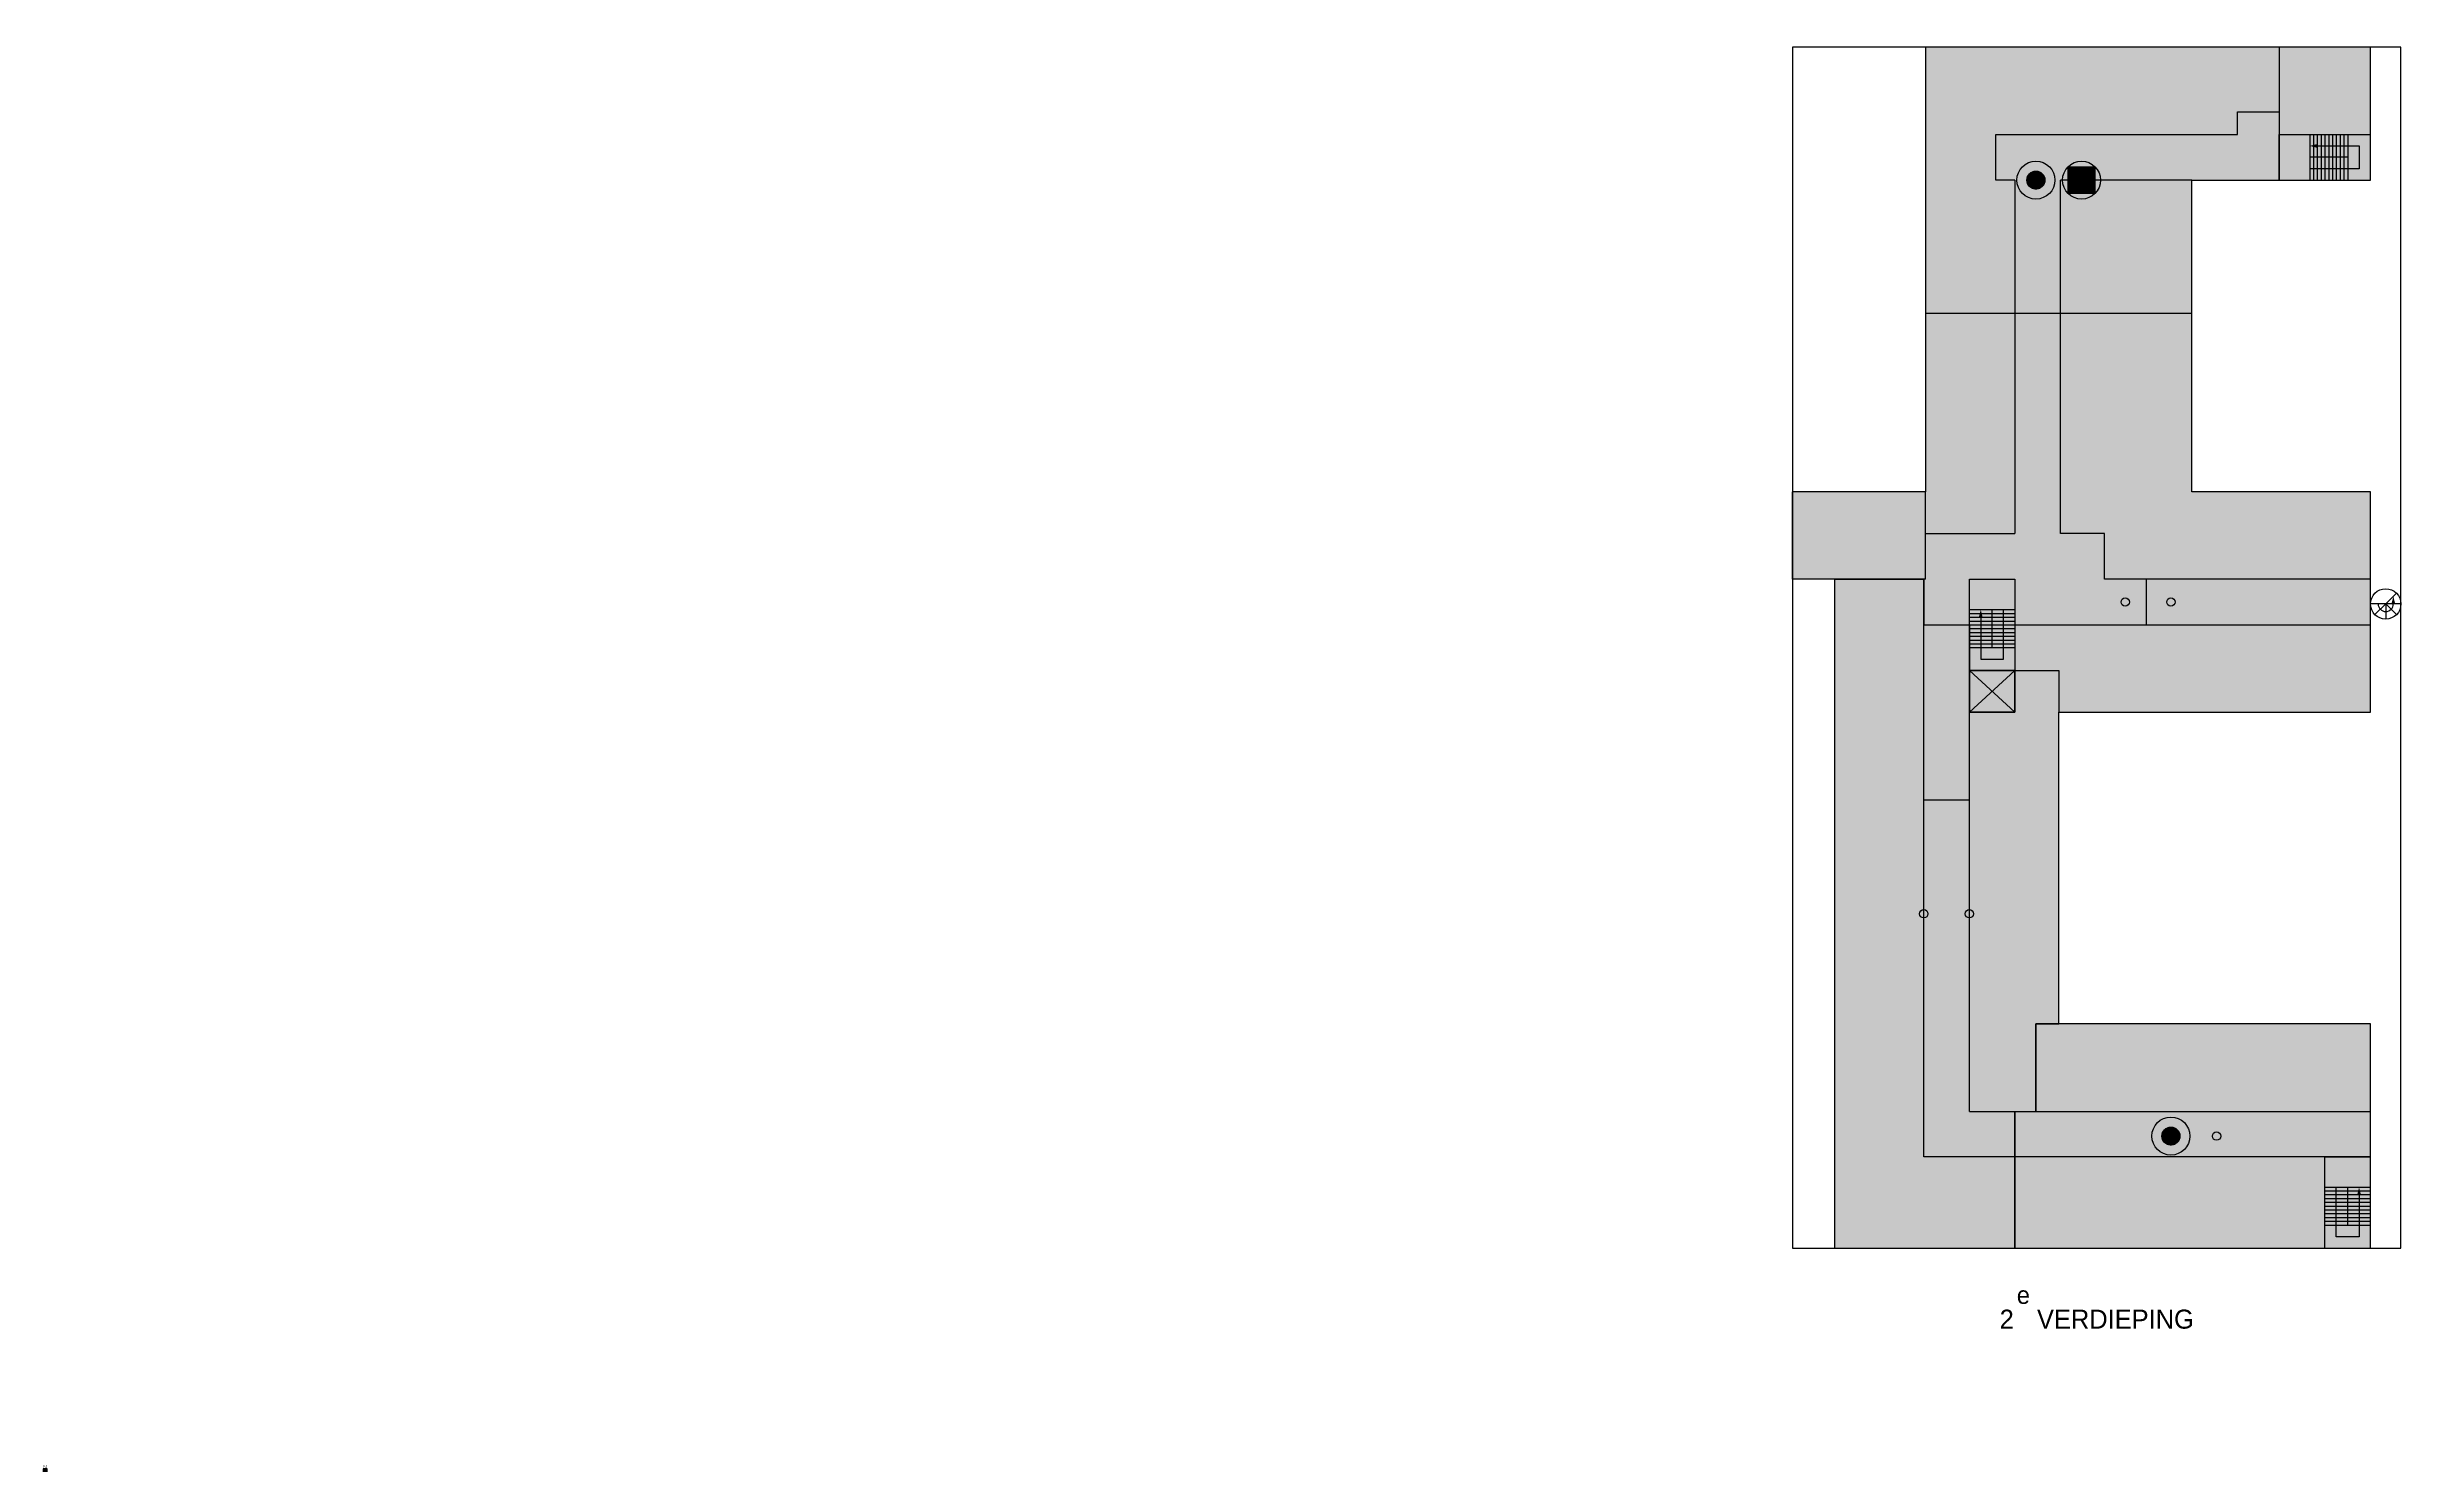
# Model space of a CAD drawing. Header units: millimetres. Extents: x 0 to 619, y 0 to 373.
import ezdxf
from ezdxf.enums import TextEntityAlignment as Align

# ---------------------------------------------------------------- set-up
doc = ezdxf.new("R2018")
doc.units = ezdxf.units.MM
for name, color, linetype in [('25', 7, 'Continuous'), ('35', 2, 'Continuous'), ('50', 3, 'Continuous'), ('ELEKTR', 7, 'Continuous'), ('FREESGAT', 7, 'Continuous'), ('GAT', 2, 'Continuous'), ('GATM', 2, 'Continuous'), ('Kleurhulp', 4, 'Continuous'), ('Lenskleur', 7, 'Continuous'), ('LIJST', 1, 'Continuous'), ('Ral 1108', 160, 'Continuous'), ('Ral 3020', 22, 'Continuous'), ('Ral 5103', 152, 'Continuous'), ('Ral 5112', 192, 'Continuous'), ('Ral 5113', 202, 'Continuous'), ('Ral 6027', 74, 'Continuous'), ('REF', 40, 'Continuous'), ('TEKST', 7, 'Continuous')]:
    doc.layers.add(name, color=color, linetype=linetype)
doc.styles.add('UV55', font='')
doc.styles.get('UV55').set_extended_font_data('Univers 55')

# ---------------------------------------------------------------- blocks, each defined once
blk = doc.blocks.new('FIRE')
at = {"layer": 'Lenskleur'}
h = blk.add_hatch(color=256, dxfattribs=at)
h.dxf.hatch_style = 1
h.set_gradient(color1=(252, 32, 3), color2=(254, 166, 154), rotation=270, centered=1, tint=1, name='SPHERICAL')
h.paths.add_polyline_path([(2.5, 0, 1), (-2.5, 0, 1)])
at = {"layer": 'GAT'}
for p, q in [((-2, 0), (2, 0)), ((0, 2), (0, -2))]:
    blk.add_line(p, q, dxfattribs=at)
blk.add_circle((0, 0), 2, dxfattribs=at)
at = {"layer": 'GATM'}
for p, q in [((-2, 0), (2, 0)), ((0, 2), (0, -2))]:
    blk.add_line(p, q, dxfattribs=at)
blk.add_circle((0, 0), 2, dxfattribs=at)
at = {"layer": 'LIJST', "const_width": 0.475}
blk.add_lwpolyline([(0.48, 1.22, -0.135695), (1.34, 0.47, -1)], format="xyb", dxfattribs=at)
at = {"layer": 'LIJST'}
blk.add_circle((0, 0), 2.38, dxfattribs=at)
at = {"layer": 'REF'}
blk.add_circle((0, 0), 5, dxfattribs=at)
at = {"layer": 'ELEKTR', "flags": 9}
blk.add_attdef('ART_CODE', text='', height=1.5, dxfattribs=at).set_placement((-0.91, 6.06), align=Align.CENTER)
blk = doc.blocks.new('MANUAL FIRE')
at = {"layer": '25'}
h = blk.add_hatch(color=256, dxfattribs=at)
h.dxf.hatch_style = 1
h.paths.add_polyline_path([(3.5, 3.5), (-3.5, 3.5), (-3.5, -3.5), (3.5, -3.5)])
h.paths.add_polyline_path([(2.2, 0, -1), (-2.2, 0, -1)], flags=16)
at = {"layer": 'Lenskleur'}
h = blk.add_hatch(color=256, dxfattribs=at)
h.dxf.hatch_style = 1
h.set_gradient(color1=(252, 32, 3), color2=(254, 166, 154), rotation=270, centered=1, tint=1, name='SPHERICAL')
h.paths.add_polyline_path([(2.5, 0, 1), (-2.5, 0, 1)])
at = {"layer": '25'}
blk.add_lwpolyline([(3.5, -3.5), (-3.5, -3.5), (-3.5, 3.5), (3.5, 3.5)], close=True, dxfattribs=at)
at = {"layer": 'GAT'}
for p, q in [((-2, 0), (2, 0)), ((0, 2), (0, -2))]:
    blk.add_line(p, q, dxfattribs=at)
blk.add_circle((0, 0), 2, dxfattribs=at)
at = {"layer": 'GATM'}
for p, q in [((-2, 0), (2, 0)), ((0, 2), (0, -2))]:
    blk.add_line(p, q, dxfattribs=at)
blk.add_circle((0, 0), 2, dxfattribs=at)
at = {"layer": 'LIJST', "const_width": 0.475}
blk.add_lwpolyline([(0.48, 1.22, -0.135695), (1.34, 0.47, -1)], format="xyb", dxfattribs=at)
at = {"layer": 'LIJST'}
blk.add_circle((0, 0), 2.38, dxfattribs=at)
at = {"layer": 'REF'}
blk.add_circle((0, 0), 5, dxfattribs=at)
at = {"layer": 'ELEKTR', "flags": 9}
blk.add_attdef('ART_CODE', text='', height=1.5, dxfattribs=at).set_placement((-0.91, 6.06), align=Align.CENTER)

msp = doc.modelspace()

# ---------------------------------------------------------------- hatches: boundary and pattern name
at = {"layer": 'Ral 1108'}
h = msp.add_hatch(color=256, dxfattribs=at)
h.dxf.hatch_style = 1
h.paths.add_polyline_path([(587.06, 350.02), (587.06, 338.02), (611.06, 338.02), (611.06, 350.02)])
h = msp.add_hatch(color=256, dxfattribs=at)
h.dxf.hatch_style = 1
h.paths.add_polyline_path([(505.56, 233.02), (505.56, 221.02), (505.56, 209.02), (517.56, 209.02), (517.56, 233.02)])
h = msp.add_hatch(color=256, dxfattribs=at)
h.dxf.hatch_style = 1
h.paths.add_polyline_path([(599.06, 81.02), (599.06, 57.02), (611.06, 57.02), (611.06, 81.02)])
at = {"layer": 'Ral 3020'}
h = msp.add_hatch(color=256, dxfattribs=at)
h.dxf.hatch_style = 1
h.paths.add_polyline_path([(505.56, 209.02), (505.56, 198.02), (517.56, 198.02), (517.56, 209.02)])
at = {"layer": 'Ral 5103'}
h = msp.add_hatch(color=256, dxfattribs=at)
h.dxf.hatch_style = 1
h.paths.add_polyline_path([(494.06, 303.02), (494.06, 256.02), (459.06, 256.02), (459.06, 233.02), (470.06, 233.02), (493.56, 233.02), (493.56, 221.02), (505.56, 221.02), (505.56, 233.02), (517.56, 233.02), (517.56, 209.02), (529.06, 209.02), (529.06, 198.02), (611.06, 198.02), (611.06, 256.02), (564.06, 256.02), (564.06, 303.02)])
at = {"layer": 'Ral 5112'}
h = msp.add_hatch(color=256, dxfattribs=at)
h.dxf.hatch_style = 1
h.paths.add_polyline_path([(529.06, 116.02), (523.06, 116.02), (523.06, 93.02), (517.56, 93.02), (517.56, 57.02), (599.06, 57.02), (599.06, 81.02), (611.06, 81.02), (611.06, 116.02)])
at = {"layer": 'Ral 5113'}
h = msp.add_hatch(color=256, dxfattribs=at)
h.dxf.hatch_style = 1
h.paths.add_polyline_path([(470.06, 233.02), (470.06, 57.02), (517.56, 57.02), (517.56, 93.02), (523.06, 93.02), (523.06, 116.02), (529.06, 116.02), (529.06, 198.02), (529.06, 209.02), (517.56, 209.02), (517.56, 198.02), (505.56, 198.02), (505.56, 221.02), (493.56, 221.02), (493.56, 233.02)])
at = {"layer": 'Ral 6027'}
h = msp.add_hatch(color=256, dxfattribs=at)
h.dxf.hatch_style = 1
h.paths.add_polyline_path([(494.06, 373.02), (494.06, 303.02), (564.06, 303.02), (564.06, 338.02), (587.06, 338.02), (587.06, 350.02), (611.06, 350.02), (611.06, 373.02)])

# ---------------------------------------------------------------- linework, layer by layer
at = {"layer": '25'}
for p, q in [((595.06, 350.02), (595.06, 344.02)), ((596.06, 350.02), (596.06, 344.02)), ((597.06, 350.02), (597.06, 344.02)), ((597.06, 347.02), (608.06, 347.02)), ((598.06, 350.02), (598.06, 344.02)), ((599.06, 350.02), (599.06, 344.02)), ((600.06, 350.02), (600.06, 344.02)), ((601.06, 350.02), (601.06, 344.02)), ((602.06, 350.02), (602.06, 344.02)), ((603.06, 350.02), (603.06, 344.02)), ((604.06, 350.02), (604.06, 344.02)), ((605.06, 350.02), (605.06, 344.02)), ((608.06, 347.02), (608.06, 341.02)), ((595.06, 344.02), (595.06, 338.02)), ((608.06, 341.02), (595.06, 341.02)), ((596.06, 344.02), (596.06, 338.02)), ((597.06, 344.02), (597.06, 338.02)), ((598.06, 344.02), (598.06, 338.02)), ((599.06, 344.02), (599.06, 338.02)), ((600.06, 344.02), (600.06, 338.02)), ((601.06, 344.02), (601.06, 338.02)), ((602.06, 344.02), (602.06, 338.02)), ((603.06, 344.02), (603.06, 338.02)), ((604.06, 344.02), (604.06, 338.02)), ((605.06, 344.02), (605.06, 338.02)), ((615.06, 226.52), (617.89, 229.35)), ((505.56, 225.02), (511.56, 225.02)), ((505.56, 224.02), (511.56, 224.02)), ((505.56, 223.02), (511.56, 223.02)), ((508.56, 223.02), (508.56, 212.02)), ((511.56, 225.02), (517.56, 225.02)), ((511.56, 224.02), (517.56, 224.02)), ((511.56, 223.02), (517.56, 223.02)), ((514.56, 212.02), (514.56, 225.02)), ((615.06, 226.52), (611.06, 226.52)), ((615.06, 226.52), (612.23, 223.7)), ((619.06, 226.52), (615.06, 226.52)), ((615.06, 226.52), (615.06, 222.52)), ((615.06, 226.52), (617.89, 223.7)), ((505.56, 222.02), (511.56, 222.02)), ((505.56, 221.02), (511.56, 221.02)), ((505.56, 220.02), (511.56, 220.02)), ((505.56, 219.02), (511.56, 219.02)), ((505.56, 218.02), (511.56, 218.02)), ((505.56, 217.02), (511.56, 217.02)), ((511.56, 222.02), (517.56, 222.02)), ((511.56, 221.02), (517.56, 221.02)), ((511.56, 220.02), (517.56, 220.02)), ((511.56, 219.02), (517.56, 219.02)), ((511.56, 218.02), (517.56, 218.02)), ((511.56, 217.02), (517.56, 217.02)), ((505.56, 216.02), (511.56, 216.02)), ((505.56, 215.02), (511.56, 215.02)), ((508.56, 212.02), (514.56, 212.02)), ((511.56, 216.02), (517.56, 216.02)), ((511.56, 215.02), (517.56, 215.02)), ((505.56, 209.02), (517.56, 198.02)), ((517.56, 209.02), (505.56, 198.02)), ((605.06, 73.02), (599.06, 73.02)), ((605.06, 72.02), (599.06, 72.02)), ((605.06, 71.02), (599.06, 71.02)), ((605.06, 70.02), (599.06, 70.02)), ((605.06, 69.02), (599.06, 69.02)), ((602.06, 60.02), (602.06, 73.02)), ((611.06, 73.02), (605.06, 73.02)), ((611.06, 72.02), (605.06, 72.02)), ((611.06, 71.02), (605.06, 71.02)), ((611.06, 70.02), (605.06, 70.02)), ((611.06, 69.02), (605.06, 69.02)), ((608.06, 71.02), (608.06, 60.02)), ((605.06, 68.02), (599.06, 68.02)), ((605.06, 67.02), (599.06, 67.02)), ((605.06, 66.02), (599.06, 66.02)), ((605.06, 65.02), (599.06, 65.02)), ((605.06, 64.02), (599.06, 64.02)), ((605.06, 63.02), (599.06, 63.02)), ((611.06, 68.02), (605.06, 68.02)), ((611.06, 67.02), (605.06, 67.02)), ((611.06, 66.02), (605.06, 66.02)), ((611.06, 65.02), (605.06, 65.02)), ((611.06, 64.02), (605.06, 64.02)), ((611.06, 63.02), (605.06, 63.02)), ((608.06, 60.02), (602.06, 60.02))]:
    msp.add_line(p, q, dxfattribs=at)
msp.add_arc((615.06, 226.52), 2, 180, 0, dxfattribs=at)
for points in [[(597.06, 347.52), (595.06, 347.02), (597.06, 346.52)], [(508.06, 223.02), (508.56, 225.02), (509.06, 223.02)], [(617.56, 226.52), (617.06, 228.52), (616.56, 226.52)], [(608.56, 71.02), (608.06, 73.02), (607.56, 71.02)]]:
    msp.add_solid(points, dxfattribs=at)
at = {"layer": '35'}
for p, q in [((587.06, 373.02), (587.06, 338.02)), ((576.06, 350.02), (576.06, 356.02)), ((576.06, 356.02), (587.06, 356.02)), ((512.56, 350.02), (576.06, 350.02)), ((512.56, 338.02), (512.56, 350.02)), ((587.06, 350.02), (611.06, 350.02)), ((605.06, 344.02), (595.06, 344.02)), ((517.56, 338.02), (512.56, 338.02)), ((517.56, 338.02), (517.56, 245.02)), ((529.56, 245.02), (529.56, 338.02)), ((564.06, 338.02), (529.56, 338.02)), ((494.06, 303.02), (564.06, 303.02)), ((494.06, 233.02), (494.06, 256.02)), ((494.06, 245.02), (517.56, 245.02)), ((541.06, 245.02), (529.56, 245.02)), ((541.06, 233.02), (541.06, 245.02)), ((494.06, 233.02), (470.06, 233.02)), ((493.56, 81.02), (493.56, 233.02)), ((505.56, 93.02), (505.56, 233.02)), ((505.56, 233.02), (517.56, 233.02)), ((517.56, 233.02), (517.56, 209.02)), ((611.06, 233.02), (541.06, 233.02)), ((552.06, 233.02), (552.06, 221.02)), ((511.56, 215.02), (511.56, 225.02)), ((493.56, 221.02), (505.56, 221.02)), ((517.56, 221.02), (611.06, 221.02)), ((517.56, 209.02), (505.56, 209.02)), ((517.56, 209.02), (517.56, 198.02)), ((517.56, 209.02), (529.06, 209.02)), ((529.06, 209.02), (529.06, 198.02)), ((517.56, 198.02), (505.56, 198.02)), ((493.56, 175.02), (505.56, 175.02)), ((529.06, 116.02), (523.06, 116.02)), ((523.06, 116.02), (523.06, 93.02)), ((505.56, 93.02), (611.06, 93.02)), ((517.56, 93.02), (517.56, 57.02)), ((611.06, 81.02), (493.56, 81.02)), ((599.06, 57.02), (599.06, 81.02)), ((605.06, 63.02), (605.06, 73.02))]:
    msp.add_line(p, q, dxfattribs=at)
msp.add_circle((615.06, 226.52), 4, dxfattribs=at)
at = {"layer": '50'}
for p, q in [((611.06, 373.02), (494.06, 373.02)), ((494.06, 373.02), (494.06, 256.02)), ((611.06, 338.02), (611.06, 373.02)), ((564.06, 256.02), (564.06, 338.02)), ((564.06, 338.02), (611.06, 338.02)), ((494.06, 256.02), (459.06, 256.02)), ((459.06, 233.02), (459.06, 256.02)), ((611.06, 256.02), (564.06, 256.02)), ((611.06, 198.02), (611.06, 256.02)), ((470.06, 233.02), (459.06, 233.02)), ((470.06, 233.02), (470.06, 57.02)), ((529.06, 116.02), (529.06, 198.02)), ((529.06, 198.02), (611.06, 198.02)), ((611.06, 116.02), (529.06, 116.02)), ((611.06, 57.02), (611.06, 116.02)), ((470.06, 57.02), (611.06, 57.02))]:
    msp.add_line(p, q, dxfattribs=at)
at = {"layer": 'FREESGAT'}
for centre in [(523.06, 338.02), (535.06, 338.02), (546.56, 227.02), (558.56, 227.02), (493.56, 145.02), (505.56, 145.02), (558.56, 86.52), (570.56, 86.52)]:
    msp.add_circle(centre, 1.1, dxfattribs=at)
at = {"layer": 'Kleurhulp'}
for points in [[(587.06, 338.02), (587.06, 350.02), (611.06, 350.02)], [(494.06, 303.02), (564.06, 303.02)], [(470.06, 233.02), (493.56, 233.02), (493.56, 221.02), (505.56, 221.02), (505.56, 198.02), (517.56, 198.02), (517.56, 209.02), (529.06, 209.02), (529.06, 198.02)], [(505.56, 221.02), (505.56, 233.02), (517.56, 233.02), (517.56, 209.02)], [(517.56, 57.02), (517.56, 93.02), (523.06, 93.02), (523.06, 116.02), (529.06, 116.02)], [(599.06, 57.02), (599.06, 81.02), (611.06, 81.02)]]:
    msp.add_lwpolyline(points, dxfattribs=at)
msp.add_lwpolyline([(505.56, 198.02), (505.56, 209.02), (517.56, 209.02), (517.56, 198.02)], close=True, dxfattribs=at)
at = {"layer": 'REF', "color": 4}
msp.add_lwpolyline([(619.06, 57.02), (619.06, 373.02), (459.06, 373.02), (459.06, 57.02)], close=True, dxfattribs=at)

# ---------------------------------------------------------------- block references
at = {"layer": '25'}
ref = msp.add_blockref('FIRE', (523.06, 338.02), dxfattribs=at)
lines = msp.add_mtext('21-RD', dxfattribs={"layer": 'ELEKTR', "color": 178, "true_color": 0x00050a, "insert": (0, 0), "char_height": 1, "attachment_point": 1, "rotation": 270, "line_spacing_factor": 0.25, "bg_fill": 17, "box_fill_scale": 0, "bg_fill_color": 0, "bg_fill_true_color": 0, "bg_fill_transparency": 256})
ref.add_attrib('TEK_KOMPNR', '', (0, 0), dxfattribs={"flags": 128}).embed_mtext(lines)
ref = msp.add_blockref('MANUAL FIRE', (535.06, 338.02), dxfattribs=at)
lines = msp.add_mtext('22-RD', dxfattribs={"layer": 'ELEKTR', "color": 178, "true_color": 0x00050a, "insert": (0, 0), "char_height": 1, "attachment_point": 1, "rotation": 270, "line_spacing_factor": 0.25, "bg_fill": 17, "box_fill_scale": 0, "bg_fill_color": 0, "bg_fill_true_color": 0, "bg_fill_transparency": 256})
ref.add_attrib('TEK_KOMPNR', '', (0, 0), dxfattribs={"flags": 128}).embed_mtext(lines)
msp.add_blockref('FIRE', (558.56, 86.52), dxfattribs=at)

# ---------------------------------------------------------------- texts
at = {"layer": 'TEKST', "insert": (539.06, 47.02), "char_height": 5, "width": 138.311, "attachment_point": 2, "style": 'UV55'}
msp.add_mtext('2{\\W0.5;\\T0.8; \\H0.93x;\\W1;\\T1;\\Se^ ;\\H1.07527x; VERDIEPING}', dxfattribs=at)

doc.saveas('drawing.dxf')
